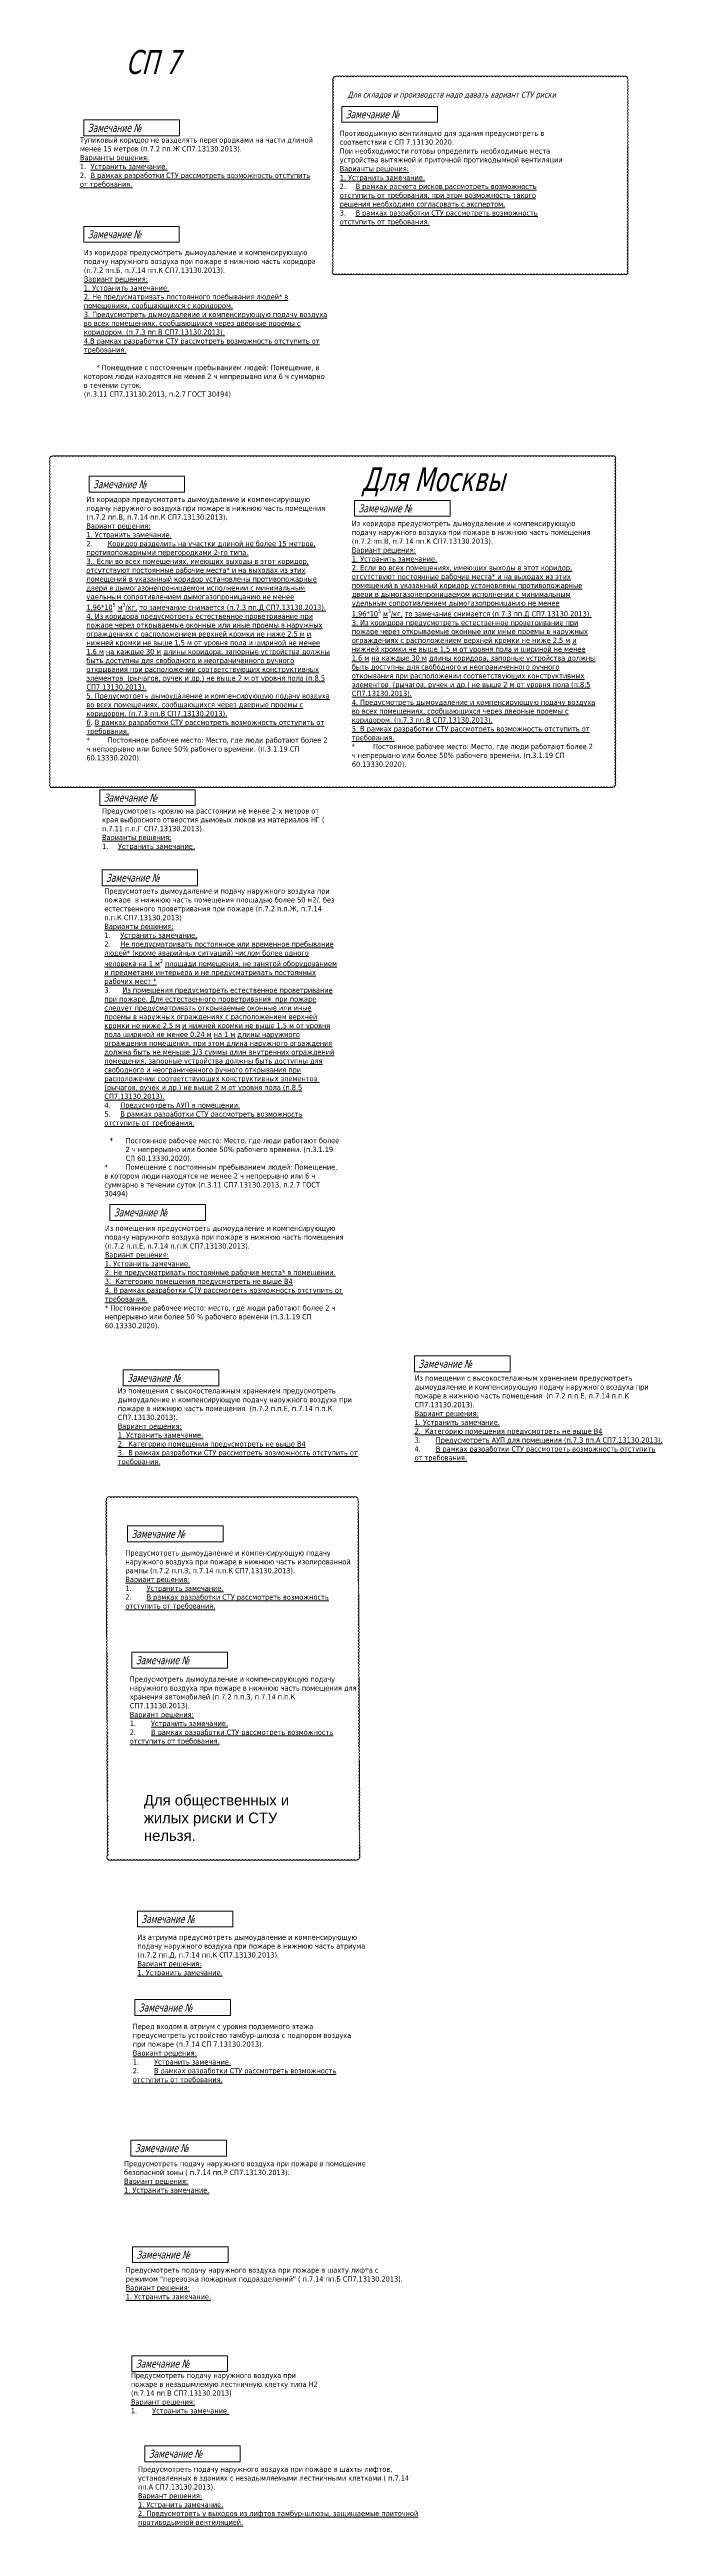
# Model space of a CAD drawing. Header units: millimetres. Extents: x -204396 to 1997851, y -2958255 to 237418.
# Drawn here: x 557436 to 625610, y -376098 to -96118 of the extents above; entities that cross this region are included whole.
import ezdxf

# ---------------------------------------------------------------- set-up
doc = ezdxf.new("R2010")
doc.units = ezdxf.units.MM
doc.layers.add('экспертиза', color=1, linetype='Continuous', lineweight=0)
doc.layers.add('экспертиза ДУ', color=1, linetype='Continuous', lineweight=0)
doc.styles.get("Standard").update_dxf_attribs({"font": 'arial.ttf'})
doc.styles.add('ЭКСПЕРТИЗА', font='tahoma.ttf')

msp = doc.modelspace()

# ---------------------------------------------------------------- texts
at = {"layer": 'экспертиза', "color": 2, "lineweight": 0, "style": 'ЭКСПЕРТИЗА', "oblique": 14.99998, "width": 0.8}
for s, height, p in [('СП 7', 2700, (566035, -98866)), ('Для складов и производств надо давать вариант СТУ риски', 675, (591130, -101556))]:
    msp.add_text(s, height=height, dxfattribs=at).set_placement(p)
at = {"layer": 'экспертиза', "lineweight": 0, "style": 'ЭКСПЕРТИЗА', "oblique": 14.99998, "width": 0.8}
msp.add_text('Замечание №', height=900, dxfattribs=at).set_placement((561773, -105421))
at = {"layer": 'экспертиза', "lineweight": 0, "ltscale": 100, "char_height": 600, "attachment_point": 1, "style": 'ЭКСПЕРТИЗА'}
for s, insert, width in [('\\pt1200;Тупиковый коридор не разделять перегородками на части длиной менее 15 метров (п.7.2 пп.Ж СП7.13130.2013).{\\L\\C6;\\PВарианты решения:\\P\\l1.^I\\LУстранить замечание.\\P\\l\\C2;2.^I\\LВ рамках разработки СТУ рассмотреть возможность отступить от требования.}', (560877, -106035), 25338.67), ('Противодымную вентиляцию для здания предусмотреть в соответствии с СП 7.13130.2020.\\PПри необходимости готовы определить необходимые места устройства вытяжной и приточной противодымной вентиляции\\P{\\L\\C6;Варианты решения:\\l\\P\\L1. Устранить замечание.\\C2;\\P\\pt1800;\\l2.^I\\LВ рамках расчета рисков рассмотреть возможность отступить от требования, при этом возможность такого решения необходимо согласовать с экспертом.\\H0.91667x;\\l\\P\\H1.09091x;3.^I\\LВ рамках разработки СТУ рассмотреть возможность отступить от требования. }', (590246, -105283), 24494.8)]:
    msp.add_mtext(s, dxfattribs=dict(at, insert=insert, width=width))
at = {"layer": 'экспертиза ДУ', "lineweight": 0, "style": 'ЭКСПЕРТИЗА', "oblique": 14.99998, "width": 0.8}
for s, height, p in [('Замечание №', 900, (590939, -103894)), ('Замечание №', 900, (561761, -117453)), ('Замечание №', 900, (562363, -145701)), ('Для Москвы', 2700, (592705, -146036)), ('Замечание №', 900, (592373, -148427)), ('Замечание №', 900, (563572, -181133)), ('Замечание №', 900, (563835, -190192)), ('Замечание №', 900, (564722, -228013)), ('Замечание №', 900, (566221, -246726)), ('Замечание №', 900, (599154, -245129)), ('Замечание №', 900, (566709, -264360)), ('Замечание №', 900, (567204, -278631)), ('Замечание №', 900, (567544, -317890)), ('Замечание №', 900, (567204, -358146))]:
    msp.add_text(s, height=height, dxfattribs=at).set_placement(p)
at = {"layer": 'экспертиза ДУ', "color": 1, "lineweight": 0, "style": 'ЭКСПЕРТИЗА', "oblique": 14.99998, "width": 0.8}
for p in [(567818, -307884), (567083, -333782), (567271, -345825), (568659, -368330)]:
    msp.add_text('Замечание №', height=900, dxfattribs=at).set_placement(p)
at = {"layer": 'экспертиза ДУ', "ltscale": 100, "char_height": 600, "width": 26264.8, "attachment_point": 1, "style": 'ЭКСПЕРТИЗА'}
for s, insert in [('\\A1;Из коридора предусмотреть дымоудаление и компенсирующую подачу наружного воздуха при пожаре в нижнюю часть коридора (п.7.2 пп.Б, п.7.14 пп.К СП7.13130.2013).\\P{\\L\\C6;Вариант решения:\\P1. Устранить замечание.\\P2. Не предусматривать постоянного пребывания людей* в помещениях, сообщающихся с коридором.\\P\\A0;3. Предусмотреть дымоудаление и компенсирующую подачу воздуха во всех помещениях, сообщающихся через дверные проемы с коридором.\\A1;\\H1.00002x; \\A0;\\H0.99998x;(п.7.3 пп.В СП7.13130.2013).\\P\\C2;4.В рамках разработки СТУ рассмотреть возможность отступить от требования. \\C6;\\P\\A1;\\P\\pi1420.002;\\l* Помещение с постоянным пребыванием людей: \\A0;Помещение, в котором люди находятся не менее 2 ч непрерывно или 6 ч суммарно в течении суток.\\P\\pi0;\\A1;(п.3.11 \\A0;СП7.13130.2013,\\A1; п.2.7 ГОСТ 30494)}', (561319, -118758)), ('\\A1;Из помещения предусмотреть дымоудаление {\\A0;и компенсирующую подачу наружного воздуха при пожаре в нижнюю часть }помещения (п.7.2 п.п.Е, п.7.14 п.п.К СП7.13130.2013).\\P{\\L\\C6;Вариант решения:\\P1. Устранить замечание.\\P2. Не предусматривать постоянные рабочие места* в помещении.\\P\\H0.99996x;3.  Категорию помещения предусмотреть не выше В4\\P\\C2;4.\\A0;\\H1.00004x;\\l \\LВ рамках разработки СТУ рассмотреть возможность отступить от требования. \\H0.9998x;\\l\\P\\C6;* Постоянное рабочее место: место, где люди работают более 2 ч непрерывно или более 50 % рабочего времени (п.3.1.19 СП 60.13330.2020).}', (563695, -229051)), ('\\A1;Из помещения с высокостелажным хранением предусмотреть дымоудаление {\\A0;и компенсирующую подачу наружного воздуха при пожаре в нижнюю часть }помещения  (п.7.2 п.п.Е, п.7.14 п.п.К СП7.13130.2013).\\P{\\L\\C6;Вариант решения:\\P1. Устранить замечание.\\P\\H0.99996x;2.  Категорию помещения предусмотреть не выше В4\\P\\H1.00004x;\\l3.^I\\LПредусмотреть АУП для помещения (п.7.3 пп.А СП7.13130.2013).\\H0.99996x;\\P\\A0;\\H1.00004x;\\l\\C2;4.^I\\LВ рамках разработки СТУ рассмотреть возможность отступить от требования. }', (598715, -245992)), ('\\A1;Из помещения с высокостелажным хранением предусмотреть дымоудаление {\\A0;и компенсирующую подачу наружного воздуха при пожаре в нижнюю часть }помещения  (п.7.2 п.п.Е, п.7.14 п.п.К СП7.13130.2013).\\P{\\L\\C6;Вариант решения:\\P1. Устранить замечание.\\P\\H0.99996x;2.  Категорию помещения предусмотреть не выше В4\\P\\A0;\\H1.00004x;\\C2;3. \\l \\LВ рамках разработки СТУ рассмотреть возможность отступить от требования. }', (565158, -247427))]:
    msp.add_mtext(s, dxfattribs=dict(at, insert=insert))
at = {"layer": 'экспертиза ДУ', "color": 6, "ltscale": 100, "char_height": 600, "attachment_point": 1, "style": 'ЭКСПЕРТИЗА'}
for s, insert, width in [('\\A1;{\\C256;Из коридора предусмотреть дымоудаление и компенсирующую подачу наружного воздуха при пожаре в нижнюю часть помещения (п.7.2 пп.В, п.7.14 пп.К СП7.13130.2013).\\P\\L\\C6;Вариант решения:\\P1. Устранить замечание.\\P\\l2.^I\\LКоридор разделить на участки длиной не более 15 метров, противопожарными перегородками 2-го типа.\\P3.. Если во всех помещениях, имеющих выходы в этот коридор, отсутствуют постоянные рабочие места* и на выходах из этих помещений в указанный коридор установлены противопожарные двери в дымогазонепроницаемом исполнении с минимальным удельным сопротивлением дымогазопроницанию не менее 1,96*10\\H0.7x;\\S5^ ;\\H1.42857x;\\~м\\H0.7x;\\S3^ ;\\H1.42857x;/кг, то замечание снимается (п.7.3 пп.Д СП7.13130.2013).\\P4. Из коридора предусмотреть естественное проветривание при пожаре через\\A0; открываемые оконные или иные проемы в наружных ограждениях с расположением верхней кромки не ниже 2.5\\~м и нижней кромки не выше 1,5 м от уровня пола и шириной не менее 1.6\\~м на каждые 30\\~м длины коридора, запорные устройства должны быть доступны для свободного и неограниченного ручного открывания при расположении соответствующих конструктивных элементов  (рычагов, ручек и др.) не выше 2 м от уровня пола\\H0.91667x;\\l\\C0; \\H1.0909x;\\L\\C6;(п.8.5 СП7.13130.2013).\\P5. Предусмотреть дымоудаление и компенсирующую подачу воздуха во всех помещениях, сообщающихся через дверные проемы с коридором.\\A1;\\H1.00002x; \\A0;\\H0.99998x;(п.7.3 пп.В СП7.13130.2013).\\P\\C2;6\\l. \\LВ рамках разработки СТУ рассмотреть возможность отступить от требования. \\A1;\\H0.99999x;\\P\\A0;\\H0.99988x;\\l\\C6;*^IПостоянное ра\\H1.00012x;бочее место: Место, где люди работают более 2 ч непрерывно или более 50% рабочего времени. (п.3.1.19 СП 60.13330.2020).}', (561607, -146663), 26264.8), ('\\A1;{\\C256;Из коридора предусмотреть дымоудаление и компенсирующую подачу наружного воздуха при пожаре в нижнюю часть помещения (п.7.2 пп.В, п.7.14 пп.К СП7.13130.2013).\\P\\L\\C6;Вариант решения:\\P1. Устранить замечание.\\P2. Если во всех помещениях, имеющих выходы в этот коридор, отсутствуют постоянные рабочие места* и на выходах из этих помещений в указанный коридор установлены противопожарные двери в дымогазонепроницаемом исполнении с минимальным удельным сопротивлением дымогазопроницанию не менее 1,96*10\\H0.7x;\\S5^ ;\\H1.42857x;\\~м\\H0.7x;\\S3^ ;\\H1.42857x;/кг, то замечание снимается (п.7.3 пп.Д СП7.13130.2013).\\P3. Из коридора предусмотреть естественное проветривание при пожаре через\\A0; открываемые оконные или иные проемы в наружных ограждениях с расположением верхней кромки не ниже 2.5\\~м и нижней кромки не выше 1,5 м от уровня пола и шириной не менее 1.6\\~м на каждые 30\\~м длины коридора, запорные устройства должны быть доступны для свободного и неограниченного ручного открывания при расположении соответствующих конструктивных элементов  (рычагов, ручек и др.) не выше 2 м от уровня пола\\H0.91667x;\\l\\C0; \\H1.0909x;\\L\\C6;(п.8.5 СП7.13130.2013).\\P4. Предусмотреть дымоудаление и компенсирующую подачу воздуха во всех помещениях, сообщающихся через дверные проемы с коридором.\\A1;\\H1.00002x; \\A0;\\H0.99998x;(п.7.3 пп.В СП7.13130.2013).\\P\\C2;5.\\l \\LВ рамках разработки СТУ рассмотреть возможность отступить от требования. \\A1;\\H0.99999x;\\C6;\\P\\A0;\\H0.99988x;\\l*^IПостоянное ра\\H1.00012x;бочее место: Место, где люди работают более 2 ч непрерывно или более 50% рабочего времени. (п.3.1.19 СП 60.13330.2020).}', (591618, -149389), 26264.8), ('\\C256;Предусмотреть подачу наружного воздуха при пожаре в незадымлемую лестничную клетку типа Н2 (п.7.14 пп.В СП7.13130.2013)\\P\\A1;\\L\\C6;Вариант решения:\\P\\l1.^I\\LУстранить замечание.', (566641, -358721), 20681.1)]:
    msp.add_mtext(s, dxfattribs=dict(at, insert=insert, width=width))
at = {"layer": 'экспертиза ДУ', "lineweight": 0, "ltscale": 100, "char_height": 600, "attachment_point": 1, "style": 'ЭКСПЕРТИЗА'}
for s, insert, width in [('\\pt1200;Предусмотреть кровлю на расстоянии не менее 2-х метров от края выбросного отверстия дымовых люков из материалов НГ ( п.7.11 п.п.Г СП7.13130.2013).{\\L\\C6;\\PВарианты решения:\\P\\pt1800;\\l1.^I\\LУстранить замечание.}', (563377, -181873), 24015.88), ('\\pt1200;Предусмотреть дымоудаление и подачу наружного воздуха при пожаре  в нижнюю часть помещения площадью более 50\\~м2/, без естественного проветривания при пожаре (п.7.2 п.п.Ж, п.7.14 п.п.К СП7.13130.2013){\\L\\C6;\\PВарианты решения:\\P\\pt1800;\\l1.^I\\LУстранить замечание.\\P\\A1;\\H1.00002x;\\l2.^I\\LНе предусматривать постоянное или временное пребывание людей* (кроме аварийных ситуаций) числом более одного человека на 1\\~м\\H0.7x;\\S2^ ;\\H1.4286x; площади помещения, не занятой оборудованием и предметами интерьера и не предусматривать постоянных рабочих мест * \\A0;\\H0.99996x;\\P\\l3.^I\\L Из помещения предусмотреть естественное проветривание при пожаре. Для естественного проветривания  при пожаре следует предусматривать открываемые оконные или иные проемы в наружных ограждениях с расположением верхней кромки не ниже 2.5\\~м и нижней кромки не выше 1,5 м от уровня пола шириной не менее 0.24\\~м на 1\\~м длины наружного ограждения помещения, при этом длина наружного ограждения должна быть не меньше 1/3 суммы длин внутренних ограждений помещения, запорные устройства должны быть доступны для свободного и неограниченного ручного открывания при расположении соответствующих конструктивных элементов  (рычагов, ручек и др.) не выше 2 м от уровня пола (п.8.5 СП7.13130.2013).\\P\\l4.^I\\LПредусмотреть АУП в помещении.\\P\\l\\C2;5.^I\\LВ рамках разработки СТУ рассмотреть возможность отступить от требования. \\P\\pt1200;\\C6;\\P\\pi-1800,l2400,t2400;\\l*^I\\H0.99988x;Постоянное ра\\H1.00012x;бочее место: Место, где люди работают более 2 ч непрерывно или более 50% рабочего времени. (п.3.1.19 СП 60.13330.2020).\\P\\pi0,l0,tz;\\A1;*^IПомещение с постоянным пребыванием людей: \\A0;Помещение, в котором люди находятся не менее 2 ч непрерывно или 6 ч суммарно в течении суток \\A1;(п.3.11 СП7.13130.2013\\A0;,\\A1; п.2.7 ГОСТ 30494)}', (563640, -190932), 25338.67), ('Предусмотреть дымоудаление и компенсирующую подачу наружного воздуха при пожаре в нижнюю часть изолированной рампы (п.7.2 п.п.З, п.7.14 п.п.К СП7.13130.2013).\\P{\\A1;\\L\\C6;Вариант решения:\\P\\l1.^I\\LУстранить замечание.\\P\\A0;\\H1x;\\l\\C2;2.^I\\LВ рамках разработки СТУ рассмотреть возможность отступить от требования. }', (566016, -265748), 24494.8), ('Предусмотреть дымоудаление и компенсирующую подачу наружного воздуха при пожаре в нижнюю часть помещения для хранения автомобилей (п.7.2 п.п.З, п.7.14 п.п.К СП7.13130.2013).\\P{\\A1;\\L\\C6;Вариант решения:\\P\\l1.^I\\LУстранить замечание.\\P\\A0;\\H1x;\\l\\C2;2.^I\\LВ рамках разработки СТУ рассмотреть возможность отступить от требования. }', (566511, -280019), 24494.8), ('Перед входом в атриум с уровня подземного этажа предусмотреть устройство тамбур-шлюза с подпором воздуха при пожаре (п.7.14 СП 7.13130.2013).\\P{\\A1;\\L\\C6;Вариант решения:\\P\\l1.^I\\LУстранить замечание.\\P\\A0;\\l\\C2;2.^I\\LВ рамках разработки СТУ рассмотреть возможность отступить от требования. }', (566851, -319279), 24494.8)]:
    msp.add_mtext(s, dxfattribs=dict(at, insert=insert, width=width))
at = {"layer": 'экспертиза ДУ', "insert": (568111, -293402), "char_height": 1200, "width": 20679.01, "attachment_point": 1}
msp.add_mtext('Для общественных и жилых риски и СТУ нельзя.', dxfattribs=at)
at = {"layer": 'экспертиза ДУ', "color": 1, "ltscale": 100, "char_height": 600, "attachment_point": 1, "style": 'ЭКСПЕРТИЗА'}
for s, insert, width in [('\\A1;Из атриума предусмотреть дымоудаление и компенсирующую подачу наружного воздуха при пожаре в нижнюю часть атриума (п.7.2 пп.Д, п.7.14 пп.К СП7.13130.2013).\\P{\\L\\C6;Вариант решения:\\P1. Устранить замечание.}', (567376, -309189), 26264.8), ('\\A1;Предусмотреть подачу наружного воздуха при пожаре в помещение безопасной зоны ( п.7.14 пп.Р СП7.13130.2013).\\P{\\L\\C6;Вариант решения:\\P1. Устранить замечание.}', (565867, -334777), 30190.17), ('\\A1;Предусмотреть подачу наружного воздуха при пожаре в {\\A0;шахту лифта с режимом "перевозка пожарных подразделений"} ( п.7.14 пп.Б СП7.13130.2013).\\P{\\L\\C6;Вариант решения:\\P1. Устранить замечание.}', (566055, -346821), 30190.17), ('\\A1;Предусмотреть подачу наружного воздуха при пожаре {\\A0;в шахты лифтов, установленных в зданиях с незадымляемыми лестничными клетками} ( п.7.14 пп.А СП7.13130.2013).\\P{\\L\\C6;Вариант решения:\\P1. Устранить замечание.\\P2. Предусмотреть \\A0;у выходов из лифтов тамбур-шлюзы, защищаемые приточной противодымной вентиляцией.}', (567442, -369325), 30190.17)]:
    msp.add_mtext(s, dxfattribs=dict(at, insert=insert, width=width))

# ---------------------------------------------------------------- linework, layer by layer
at = {"layer": 'экспертиза'}
for points in [[(589523, -121482, 0.5205671), (589852, -121482, 0.5205671), (590181, -121482, 0.5205671), (590510, -121482, 0.5205671), (590839, -121482, 0.5205671), (591168, -121482, 0.5205671), (591498, -121482, 0.5205671), (591827, -121482, 0.5205671), (592156, -121482, 0.5205671), (592485, -121482, 0.5205671), (592814, -121482, 0.5205671), (593143, -121482, 0.5205671), (593472, -121482, 0.5205671), (593802, -121482, 0.5205671), (594131, -121482, 0.5205671), (594460, -121482, 0.5205671), (594789, -121482, 0.5205671), (595118, -121482, 0.5205671), (595447, -121482, 0.5205671), (595776, -121482, 0.5205671), (596106, -121482, 0.5205671), (596435, -121482, 0.5205671), (596764, -121482, 0.5205671), (597093, -121482, 0.5205671), (597422, -121482, 0.5205671), (597751, -121482, 0.5205671), (598081, -121482, 0.5205671), (598410, -121482, 0.5205671), (598739, -121482, 0.5205671), (599068, -121482, 0.5205671), (599397, -121482, 0.5205671), (599726, -121482, 0.5205671), (600055, -121482, 0.5205671), (600385, -121482, 0.5205671), (600714, -121482, 0.5205671), (601043, -121482, 0.5205671), (601372, -121482, 0.5205671), (601701, -121482, 0.5205671), (602030, -121482, 0.5205671), (602359, -121482, 0.5205671), (602689, -121482, 0.5205671), (603018, -121482, 0.5205671), (603347, -121482, 0.5205671), (603676, -121482, 0.5205671), (604005, -121482, 0.5205671), (604334, -121482, 0.5205671), (604664, -121482, 0.5205671), (604993, -121482, 0.5205671), (605322, -121482, 0.5205671), (605651, -121482, 0.5205671), (605980, -121482, 0.5205671), (606309, -121482, 0.5205671), (606638, -121482, 0.5205671), (606968, -121482, 0.5205671), (607297, -121482, 0.5205671), (607626, -121482, 0.5205671), (607955, -121482, 0.5205671), (608284, -121482, 0.5205671), (608613, -121482, 0.5205671), (608942, -121482, 0.5205671), (609272, -121482, 0.5205671), (609601, -121482, 0.5205671), (609930, -121482, 0.5205671), (610259, -121482, 0.5205671), (610588, -121482, 0.5205671), (610917, -121482, 0.5205671), (611247, -121482, 0.5205671), (611576, -121482, 0.5205671), (611905, -121482, 0.5205671), (612234, -121482, 0.5205671), (612563, -121482, 0.5205671), (612892, -121482, 0.5205671), (613221, -121482, 0.5205671), (613551, -121482, 0.5205671), (613880, -121482, 0.5205671), (614209, -121482, 0.5205671), (614538, -121482, 0.5205671), (614867, -121482, 0.5205671), (615196, -121482, 0.5205671), (615525, -121482, 0.5205671), (615855, -121482, 0.5205671), (616184, -121482, 0.5205671), (616513, -121482, 0.5205671), (616842, -121482, 0.5205671), (617171, -121482, 0.5205671), (617500, -121482, 0.5205671), (617830, -121482, 0.5205671), (618159, -121482, 0.5205671), (618488, -121482, 0.5205671), (618817, -121482, 0.5205671), (619146, -121482, 0.5205671), (619475, -121482, 0.5205671), (619804, -121482, 0.5205671), (620134, -121482, 0.5205671), (620463, -121482, 0.5205671), (620792, -121482, 0.5205671), (621121, -121482, 0.5205671), (621450, -121482, 0.5205671), (621779, -121482, 0.5205671), (622109, -121482, 0.5205671), (622438, -121482, 0.5205671), (622752, -121468, 0.5205671), (622753, -121138, 0.5205671), (622753, -120809, 0.5205671), (622753, -120480, 0.5205671), (622754, -120151, 0.5205671), (622754, -119822, 0.5205671), (622754, -119493, 0.5205671), (622755, -119164, 0.5205671), (622755, -118834, 0.5205671), (622756, -118505, 0.5205671), (622756, -118176, 0.5205671), (622756, -117847, 0.5205671), (622757, -117518, 0.5205671), (622757, -117189, 0.5205671), (622757, -116859, 0.5205671), (622758, -116530, 0.5205671), (622758, -116201, 0.5205671), (622758, -115872, 0.5205671), (622759, -115543, 0.5205671), (622759, -115214, 0.5205671), (622759, -114885, 0.5205671), (622760, -114555, 0.5205671), (622760, -114226, 0.5205671), (622760, -113897, 0.5205671), (622761, -113568, 0.5205671), (622761, -113239, 0.5205671), (622761, -112910, 0.5205671), (622762, -112581, 0.5205671), (622762, -112251, 0.5205671), (622763, -111922, 0.5205671), (622763, -111593, 0.5205671), (622763, -111264, 0.5205671), (622764, -110935, 0.5205671), (622764, -110606, 0.5205671), (622764, -110276, 0.5205671), (622765, -109947, 0.5205671), (622765, -109618, 0.5205671), (622765, -109289, 0.5205671), (622766, -108960, 0.5205671), (622766, -108631, 0.5205671), (622766, -108302, 0.5205671), (622767, -107972, 0.5205671), (622767, -107643, 0.5205671), (622767, -107314, 0.5205671), (622768, -106985, 0.5205671), (622768, -106656, 0.5205671), (622769, -106327, 0.5205671), (622769, -105998, 0.5205671), (622769, -105668, 0.5205671), (622770, -105339, 0.5205671), (622770, -105010, 0.5205671), (622770, -104681, 0.5205671), (622771, -104352, 0.5205671), (622771, -104023, 0.5205671), (622771, -103693, 0.5205671), (622772, -103364, 0.5205671), (622772, -103035, 0.5205671), (622772, -102706, 0.5205671), (622773, -102377, 0.5205671), (622773, -102048, 0.5205671), (622773, -101719, 0.5205671), (622774, -101389, 0.5205671), (622774, -101060, 0.5205671), (622774, -100731, 0.5205671), (622775, -100402, 0.5205671), (622775, -100073, 0.5205671), (622776, -99744, 0.5205671), (622776, -99415, 0.5205671), (622675, -99186, 0.5205671), (622346, -99186, 0.5205671), (622017, -99186, 0.5205671), (621688, -99186, 0.5205671), (621358, -99186, 0.5205671), (621029, -99186, 0.5205671), (620700, -99186, 0.5205671), (620371, -99186, 0.5205671), (620042, -99186, 0.5205671), (619713, -99186, 0.5205671), (619384, -99186, 0.5205671), (619054, -99186, 0.5205671), (618725, -99186, 0.5205671), (618396, -99186, 0.5205671), (618067, -99186, 0.5205671), (617738, -99186, 0.5205671), (617409, -99186, 0.5205671), (617079, -99186, 0.5205671), (616750, -99186, 0.5205671), (616421, -99186, 0.5205671), (616092, -99186, 0.5205671), (615763, -99186, 0.5205671), (615434, -99186, 0.5205671), (615105, -99186, 0.5205671), (614775, -99186, 0.5205671), (614446, -99186, 0.5205671), (614117, -99186, 0.5205671), (613788, -99186, 0.5205671), (613459, -99186, 0.5205671), (613130, -99186, 0.5205671), (612800, -99186, 0.5205671), (612471, -99186, 0.5205671), (612142, -99186, 0.5205671), (611813, -99186, 0.5205671), (611484, -99186, 0.5205671), (611155, -99186, 0.5205671), (610826, -99186, 0.5205671), (610496, -99186, 0.5205671), (610167, -99186, 0.5205671), (609838, -99186, 0.5205671), (609509, -99186, 0.5205671), (609180, -99186, 0.5205671), (608851, -99186, 0.5205671), (608522, -99186, 0.5205671), (608192, -99186, 0.5205671), (607863, -99186, 0.5205671), (607534, -99186, 0.5205671), (607205, -99186, 0.5205671), (606876, -99186, 0.5205671), (606547, -99186, 0.5205671), (606217, -99186, 0.5205671), (605888, -99186, 0.5205671), (605559, -99186, 0.5205671), (605230, -99186, 0.5205671), (604901, -99186, 0.5205671), (604572, -99186, 0.5205671), (604243, -99186, 0.5205671), (603913, -99186, 0.5205671), (603584, -99186, 0.5205671), (603255, -99186, 0.5205671), (602926, -99186, 0.5205671), (602597, -99186, 0.5205671), (602268, -99186, 0.5205671), (601939, -99186, 0.5205671), (601609, -99186, 0.5205671), (601280, -99186, 0.5205671), (600951, -99186, 0.5205671), (600622, -99186, 0.5205671), (600293, -99186, 0.5205671), (599964, -99186, 0.5205671), (599634, -99186, 0.5205671), (599305, -99186, 0.5205671), (598976, -99186, 0.5205671), (598647, -99186, 0.5205671), (598318, -99186, 0.5205671), (597989, -99186, 0.5205671), (597660, -99186, 0.5205671), (597330, -99186, 0.5205671), (597001, -99186, 0.5205671), (596672, -99186, 0.5205671), (596343, -99186, 0.5205671), (596014, -99186, 0.5205671), (595685, -99186, 0.5205671), (595356, -99186, 0.5205671), (595026, -99186, 0.5205671), (594697, -99186, 0.5205671), (594368, -99186, 0.5205671), (594039, -99186, 0.5205671), (593710, -99186, 0.5205671), (593381, -99186, 0.5205671), (593051, -99186, 0.5205671), (592722, -99186, 0.5205671), (592393, -99186, 0.5205671), (592064, -99186, 0.5205671), (591735, -99186, 0.5205671), (591406, -99186, 0.5205671), (591077, -99186, 0.5205671), (590747, -99186, 0.5205671), (590418, -99186, 0.5205671), (590089, -99186, 0.5205671), (589760, -99186, 0.5205671), (589546, -99302, 0.5205671), (589546, -99631, 0.5205671), (589546, -99960, 0.5205671), (589545, -100290, 0.5205671), (589545, -100619, 0.5205671), (589545, -100948, 0.5205671), (589544, -101277, 0.5205671), (589544, -101606, 0.5205671), (589543, -101935, 0.5205671), (589543, -102264, 0.5205671), (589543, -102594, 0.5205671), (589542, -102923, 0.5205671), (589542, -103252, 0.5205671), (589542, -103581, 0.5205671), (589541, -103910, 0.5205671), (589541, -104239, 0.5205671), (589541, -104569, 0.5205671), (589540, -104898, 0.5205671), (589540, -105227, 0.5205671), (589540, -105556, 0.5205671), (589539, -105885, 0.5205671), (589539, -106214, 0.5205671), (589539, -106543, 0.5205671), (589538, -106873, 0.5205671), (589538, -107202, 0.5205671), (589538, -107531, 0.5205671), (589537, -107860, 0.5205671), (589537, -108189, 0.5205671), (589536, -108518, 0.5205671), (589536, -108847, 0.5205671), (589536, -109177, 0.5205671), (589535, -109506, 0.5205671), (589535, -109835, 0.5205671), (589535, -110164, 0.5205671), (589534, -110493, 0.5205671), (589534, -110822, 0.5205671), (589534, -111152, 0.5205671), (589533, -111481, 0.5205671), (589533, -111810, 0.5205671), (589533, -112139, 0.5205671), (589532, -112468, 0.5205671), (589532, -112797, 0.5205671), (589532, -113126, 0.5205671), (589531, -113456, 0.5205671), (589531, -113785, 0.5205671), (589530, -114114, 0.5205671), (589530, -114443, 0.5205671), (589530, -114772, 0.5205671), (589529, -115101, 0.5205671), (589529, -115430, 0.5205671), (589529, -115760, 0.5205671), (589528, -116089, 0.5205671), (589528, -116418, 0.5205671), (589528, -116747, 0.5205671), (589527, -117076, 0.5205671), (589527, -117405, 0.5205671), (589527, -117735, 0.5205671), (589526, -118064, 0.5205671), (589526, -118393, 0.5205671), (589526, -118722, 0.5205671), (589525, -119051, 0.5205671), (589525, -119380, 0.5205671), (589525, -119709, 0.5205671), (589524, -120039, 0.5205671), (589524, -120368, 0.5205671), (589523, -120697, 0.5205671), (589523, -121026, 0.5205671)], [(557524, -179458, 0.5205671), (557853, -179458, 0.5205671), (558183, -179458, 0.5205671), (558512, -179458, 0.5205671), (558842, -179458, 0.5205671), (559171, -179458, 0.5205671), (559501, -179458, 0.5205671), (559831, -179458, 0.5205671), (560160, -179458, 0.5205671), (560490, -179458, 0.5205671), (560819, -179458, 0.5205671), (561149, -179458, 0.5205671), (561479, -179458, 0.5205671), (561808, -179458, 0.5205671), (562138, -179458, 0.5205671), (562467, -179458, 0.5205671), (562797, -179458, 0.5205671), (563127, -179458, 0.5205671), (563456, -179458, 0.5205671), (563786, -179458, 0.5205671), (564115, -179458, 0.5205671), (564445, -179458, 0.5205671), (564774, -179458, 0.5205671), (565104, -179458, 0.5205671), (565434, -179458, 0.5205671), (565763, -179458, 0.5205671), (566093, -179458, 0.5205671), (566422, -179458, 0.5205671), (566752, -179458, 0.5205671), (567082, -179458, 0.5205671), (567411, -179458, 0.5205671), (567741, -179458, 0.5205671), (568070, -179458, 0.5205671), (568400, -179458, 0.5205671), (568730, -179458, 0.5205671), (569059, -179458, 0.5205671), (569389, -179458, 0.5205671), (569718, -179458, 0.5205671), (570048, -179458, 0.5205671), (570377, -179458, 0.5205671), (570707, -179458, 0.5205671), (571037, -179458, 0.5205671), (571366, -179458, 0.5205671), (571696, -179458, 0.5205671), (572025, -179458, 0.5205671), (572355, -179458, 0.5205671), (572685, -179458, 0.5205671), (573014, -179458, 0.5205671), (573344, -179458, 0.5205671), (573673, -179458, 0.5205671), (574003, -179458, 0.5205671), (574333, -179458, 0.5205671), (574662, -179458, 0.5205671), (574992, -179458, 0.5205671), (575321, -179458, 0.5205671), (575651, -179458, 0.5205671), (575980, -179458, 0.5205671), (576310, -179458, 0.5205671), (576640, -179458, 0.5205671), (576969, -179458, 0.5205671), (577299, -179458, 0.5205671), (577628, -179458, 0.5205671), (577958, -179458, 0.5205671), (578288, -179458, 0.5205671), (578617, -179458, 0.5205671), (578947, -179458, 0.5205671), (579276, -179458, 0.5205671), (579606, -179458, 0.5205671), (579936, -179458, 0.5205671), (580265, -179458, 0.5205671), (580595, -179458, 0.5205671), (580924, -179458, 0.5205671), (581254, -179458, 0.5205671), (581583, -179458, 0.5205671), (581913, -179458, 0.5205671), (582243, -179458, 0.5205671), (582572, -179458, 0.5205671), (582902, -179458, 0.5205671), (583231, -179458, 0.5205671), (583561, -179458, 0.5205671), (583891, -179458, 0.5205671), (584220, -179458, 0.5205671), (584550, -179458, 0.5205671), (584879, -179458, 0.5205671), (585209, -179458, 0.5205671), (585539, -179458, 0.5205671), (585868, -179458, 0.5205671), (586198, -179458, 0.5205671), (586527, -179458, 0.5205671), (586857, -179458, 0.5205671), (587186, -179458, 0.5205671), (587516, -179458, 0.5205671), (587846, -179458, 0.5205671), (588175, -179458, 0.5205671), (588505, -179458, 0.5205671), (588834, -179458, 0.5205671), (589164, -179458, 0.5205671), (589494, -179458, 0.5205671), (589823, -179458, 0.5205671), (590153, -179458, 0.5205671), (590482, -179458, 0.5205671), (590812, -179458, 0.5205671), (591142, -179458, 0.5205671), (591471, -179458, 0.5205671), (591801, -179458, 0.5205671), (592130, -179458, 0.5205671), (592460, -179458, 0.5205671), (592790, -179458, 0.5205671), (593119, -179458, 0.5205671), (593449, -179458, 0.5205671), (593778, -179458, 0.5205671), (594108, -179458, 0.5205671), (594437, -179458, 0.5205671), (594767, -179458, 0.5205671), (595097, -179458, 0.5205671), (595426, -179458, 0.5205671), (595756, -179458, 0.5205671), (596085, -179458, 0.5205671), (596415, -179458, 0.5205671), (596745, -179458, 0.5205671), (597074, -179458, 0.5205671), (597404, -179458, 0.5205671), (597733, -179458, 0.5205671), (598063, -179458, 0.5205671), (598393, -179458, 0.5205671), (598722, -179458, 0.5205671), (599052, -179458, 0.5205671), (599381, -179458, 0.5205671), (599711, -179458, 0.5205671), (600040, -179458, 0.5205671), (600370, -179458, 0.5205671), (600700, -179458, 0.5205671), (601029, -179458, 0.5205671), (601359, -179458, 0.5205671), (601688, -179458, 0.5205671), (602018, -179458, 0.5205671), (602348, -179458, 0.5205671), (602677, -179458, 0.5205671), (603007, -179458, 0.5205671), (603336, -179458, 0.5205671), (603666, -179458, 0.5205671), (603996, -179458, 0.5205671), (604325, -179458, 0.5205671), (604655, -179458, 0.5205671), (604984, -179458, 0.5205671), (605314, -179458, 0.5205671), (605643, -179458, 0.5205671), (605973, -179458, 0.5205671), (606303, -179458, 0.5205671), (606632, -179458, 0.5205671), (606962, -179458, 0.5205671), (607291, -179458, 0.5205671), (607621, -179458, 0.5205671), (607951, -179458, 0.5205671), (608280, -179458, 0.5205671), (608610, -179458, 0.5205671), (608939, -179458, 0.5205671), (609269, -179458, 0.5205671), (609599, -179458, 0.5205671), (609928, -179458, 0.5205671), (610258, -179458, 0.5205671), (610587, -179458, 0.5205671), (610917, -179458, 0.5205671), (611246, -179458, 0.5205671), (611576, -179458, 0.5205671), (611906, -179458, 0.5205671), (612235, -179458, 0.5205671), (612565, -179458, 0.5205671), (612894, -179458, 0.5205671), (613224, -179458, 0.5205671), (613554, -179458, 0.5205671), (613883, -179458, 0.5205671), (614213, -179458, 0.5205671), (614542, -179458, 0.5205671), (614872, -179458, 0.5205671), (615202, -179458, 0.5205671), (615531, -179458, 0.5205671), (615861, -179458, 0.5205671), (616190, -179458, 0.5205671), (616520, -179458, 0.5205671), (616849, -179458, 0.5205671), (617179, -179458, 0.5205671), (617509, -179458, 0.5205671), (617838, -179458, 0.5205671), (618168, -179458, 0.5205671), (618497, -179458, 0.5205671), (618827, -179458, 0.5205671), (619157, -179458, 0.5205671), (619486, -179458, 0.5205671), (619816, -179458, 0.5205671), (620145, -179458, 0.5205671), (620475, -179458, 0.5205671), (620805, -179458, 0.5205671), (621134, -179458, 0.5205671), (621364, -179358, 0.5205671), (621364, -179028, 0.5205671), (621364, -178699, 0.5205671), (621364, -178369, 0.5205671), (621364, -178040, 0.5205671), (621364, -177710, 0.5205671), (621364, -177380, 0.5205671), (621364, -177051, 0.5205671), (621364, -176721, 0.5205671), (621364, -176392, 0.5205671), (621364, -176062, 0.5205671), (621364, -175733, 0.5205671), (621364, -175403, 0.5205671), (621364, -175073, 0.5205671), (621364, -174744, 0.5205671), (621364, -174414, 0.5205671), (621364, -174085, 0.5205671), (621364, -173755, 0.5205671), (621364, -173425, 0.5205671), (621364, -173096, 0.5205671), (621364, -172766, 0.5205671), (621364, -172437, 0.5205671), (621364, -172107, 0.5205671), (621364, -171777, 0.5205671), (621364, -171448, 0.5205671), (621364, -171118, 0.5205671), (621364, -170789, 0.5205671), (621364, -170459, 0.5205671), (621364, -170130, 0.5205671), (621364, -169800, 0.5205671), (621364, -169470, 0.5205671), (621364, -169141, 0.5205671), (621364, -168811, 0.5205671), (621364, -168482, 0.5205671), (621364, -168152, 0.5205671), (621364, -167822, 0.5205671), (621364, -167493, 0.5205671), (621364, -167163, 0.5205671), (621364, -166834, 0.5205671), (621364, -166504, 0.5205671), (621364, -166174, 0.5205671), (621364, -165845, 0.5205671), (621364, -165515, 0.5205671), (621364, -165186, 0.5205671), (621364, -164856, 0.5205671), (621364, -164526, 0.5205671), (621364, -164197, 0.5205671), (621364, -163867, 0.5205671), (621364, -163538, 0.5205671), (621364, -163208, 0.5205671), (621364, -162879, 0.5205671), (621364, -162549, 0.5205671), (621364, -162219, 0.5205671), (621364, -161890, 0.5205671), (621364, -161560, 0.5205671), (621364, -161231, 0.5205671), (621364, -160901, 0.5205671), (621364, -160571, 0.5205671), (621364, -160242, 0.5205671), (621364, -159912, 0.5205671), (621364, -159583, 0.5205671), (621364, -159253, 0.5205671), (621364, -158923, 0.5205671), (621364, -158594, 0.5205671), (621364, -158264, 0.5205671), (621364, -157935, 0.5205671), (621364, -157605, 0.5205671), (621364, -157276, 0.5205671), (621364, -156946, 0.5205671), (621364, -156616, 0.5205671), (621364, -156287, 0.5205671), (621364, -155957, 0.5205671), (621364, -155628, 0.5205671), (621364, -155298, 0.5205671), (621364, -154968, 0.5205671), (621364, -154639, 0.5205671), (621364, -154309, 0.5205671), (621364, -153980, 0.5205671), (621364, -153650, 0.5205671), (621364, -153320, 0.5205671), (621364, -152991, 0.5205671), (621364, -152661, 0.5205671), (621364, -152332, 0.5205671), (621364, -152002, 0.5205671), (621364, -151673, 0.5205671), (621364, -151343, 0.5205671), (621364, -151013, 0.5205671), (621364, -150684, 0.5205671), (621364, -150354, 0.5205671), (621364, -150025, 0.5205671), (621364, -149695, 0.5205671), (621364, -149365, 0.5205671), (621364, -149036, 0.5205671), (621364, -148706, 0.5205671), (621364, -148377, 0.5205671), (621364, -148047, 0.5205671), (621364, -147717, 0.5205671), (621364, -147388, 0.5205671), (621364, -147058, 0.5205671), (621364, -146729, 0.5205671), (621364, -146399, 0.5205671), (621364, -146070, 0.5205671), (621364, -145740, 0.5205671), (621364, -145410, 0.5205671), (621364, -145081, 0.5205671), (621364, -144751, 0.5205671), (621364, -144422, 0.5205671), (621364, -144092, 0.5205671), (621364, -143762, 0.5205671), (621364, -143433, 0.5205671), (621364, -143103, 0.5205671), (621364, -142774, 0.5205671), (621364, -142444, 0.5205671), (621364, -142114, 0.5205671), (621038, -142111, 0.5205671), (620708, -142111, 0.5205671), (620379, -142111, 0.5205671), (620049, -142111, 0.5205671), (619719, -142111, 0.5205671), (619390, -142111, 0.5205671), (619060, -142111, 0.5205671), (618731, -142111, 0.5205671), (618401, -142111, 0.5205671), (618071, -142111, 0.5205671), (617742, -142111, 0.5205671), (617412, -142111, 0.5205671), (617083, -142111, 0.5205671), (616753, -142111, 0.5205671), (616424, -142111, 0.5205671), (616094, -142111, 0.5205671), (615764, -142111, 0.5205671), (615435, -142111, 0.5205671), (615105, -142111, 0.5205671), (614776, -142111, 0.5205671), (614446, -142111, 0.5205671), (614116, -142111, 0.5205671), (613787, -142111, 0.5205671), (613457, -142111, 0.5205671), (613128, -142111, 0.5205671), (612798, -142111, 0.5205671), (612468, -142111, 0.5205671), (612139, -142111, 0.5205671), (611809, -142111, 0.5205671), (611480, -142111, 0.5205671), (611150, -142111, 0.5205671), (610821, -142111, 0.5205671), (610491, -142111, 0.5205671), (610161, -142111, 0.5205671), (609832, -142111, 0.5205671), (609502, -142111, 0.5205671), (609173, -142111, 0.5205671), (608843, -142111, 0.5205671), (608513, -142111, 0.5205671), (608184, -142111, 0.5205671), (607854, -142111, 0.5205671), (607525, -142111, 0.5205671), (607195, -142111, 0.5205671), (606865, -142111, 0.5205671), (606536, -142111, 0.5205671), (606206, -142111, 0.5205671), (605877, -142111, 0.5205671), (605547, -142111, 0.5205671), (605218, -142111, 0.5205671), (604888, -142111, 0.5205671), (604558, -142111, 0.5205671), (604229, -142111, 0.5205671), (603899, -142111, 0.5205671), (603570, -142111, 0.5205671), (603240, -142111, 0.5205671), (602910, -142111, 0.5205671), (602581, -142111, 0.5205671), (602251, -142111, 0.5205671), (601922, -142111, 0.5205671), (601592, -142111, 0.5205671), (601262, -142111, 0.5205671), (600933, -142111, 0.5205671), (600603, -142111, 0.5205671), (600274, -142111, 0.5205671), (599944, -142111, 0.5205671), (599615, -142111, 0.5205671), (599285, -142111, 0.5205671), (598955, -142111, 0.5205671), (598626, -142111, 0.5205671), (598296, -142111, 0.5205671), (597967, -142111, 0.5205671), (597637, -142111, 0.5205671), (597307, -142111, 0.5205671), (596978, -142111, 0.5205671), (596648, -142111, 0.5205671), (596319, -142111, 0.5205671), (595989, -142111, 0.5205671), (595659, -142111, 0.5205671), (595330, -142111, 0.5205671), (595000, -142111, 0.5205671), (594671, -142111, 0.5205671), (594341, -142111, 0.5205671), (594012, -142111, 0.5205671), (593682, -142111, 0.5205671), (593352, -142111, 0.5205671), (593023, -142111, 0.5205671), (592693, -142111, 0.5205671), (592364, -142111, 0.5205671), (592034, -142111, 0.5205671), (591704, -142111, 0.5205671), (591375, -142111, 0.5205671), (591045, -142111, 0.5205671), (590716, -142111, 0.5205671), (590386, -142111, 0.5205671), (590056, -142111, 0.5205671), (589727, -142111, 0.5205671), (589397, -142111, 0.5205671), (589068, -142111, 0.5205671), (588738, -142111, 0.5205671), (588409, -142111, 0.5205671), (588079, -142111, 0.5205671), (587749, -142111, 0.5205671), (587420, -142111, 0.5205671), (587090, -142111, 0.5205671), (586761, -142111, 0.5205671), (586431, -142111, 0.5205671), (586101, -142111, 0.5205671), (585772, -142111, 0.5205671), (585442, -142111, 0.5205671), (585113, -142111, 0.5205671), (584783, -142111, 0.5205671), (584453, -142111, 0.5205671), (584124, -142111, 0.5205671), (583794, -142111, 0.5205671), (583465, -142111, 0.5205671), (583135, -142111, 0.5205671), (582806, -142111, 0.5205671), (582476, -142111, 0.5205671), (582146, -142111, 0.5205671), (581817, -142111, 0.5205671), (581487, -142111, 0.5205671), (581158, -142111, 0.5205671), (580828, -142111, 0.5205671), (580498, -142111, 0.5205671), (580169, -142111, 0.5205671), (579839, -142111, 0.5205671), (579510, -142111, 0.5205671), (579180, -142111, 0.5205671), (578850, -142111, 0.5205671), (578521, -142111, 0.5205671), (578191, -142111, 0.5205671), (577862, -142111, 0.5205671), (577532, -142111, 0.5205671), (577203, -142111, 0.5205671), (576873, -142111, 0.5205671), (576543, -142111, 0.5205671), (576214, -142111, 0.5205671), (575884, -142111, 0.5205671), (575555, -142111, 0.5205671), (575225, -142111, 0.5205671), (574895, -142111, 0.5205671), (574566, -142111, 0.5205671), (574236, -142111, 0.5205671), (573907, -142111, 0.5205671), (573577, -142111, 0.5205671), (573247, -142111, 0.5205671), (572918, -142111, 0.5205671), (572588, -142111, 0.5205671), (572259, -142111, 0.5205671), (571929, -142111, 0.5205671), (571600, -142111, 0.5205671), (571270, -142111, 0.5205671), (570940, -142111, 0.5205671), (570611, -142111, 0.5205671), (570281, -142111, 0.5205671), (569952, -142111, 0.5205671), (569622, -142111, 0.5205671), (569292, -142111, 0.5205671), (568963, -142111, 0.5205671), (568633, -142111, 0.5205671), (568304, -142111, 0.5205671), (567974, -142111, 0.5205671), (567644, -142111, 0.5205671), (567315, -142111, 0.5205671), (566985, -142111, 0.5205671), (566656, -142111, 0.5205671), (566326, -142111, 0.5205671), (565997, -142111, 0.5205671), (565667, -142111, 0.5205671), (565337, -142111, 0.5205671), (565008, -142111, 0.5205671), (564678, -142111, 0.5205671), (564349, -142111, 0.5205671), (564019, -142111, 0.5205671), (563689, -142111, 0.5205671), (563360, -142111, 0.5205671), (563030, -142111, 0.5205671), (562701, -142111, 0.5205671), (562371, -142111, 0.5205671), (562041, -142111, 0.5205671), (561712, -142111, 0.5205671), (561382, -142111, 0.5205671), (561053, -142111, 0.5205671), (560723, -142111, 0.5205671), (560393, -142111, 0.5205671), (560064, -142111, 0.5205671), (559734, -142111, 0.5205671), (559405, -142111, 0.5205671), (559075, -142111, 0.5205671), (558746, -142111, 0.5205671), (558416, -142111, 0.5205671), (558086, -142111, 0.5205671), (557757, -142111, 0.5205671), (557524, -142207, 0.5205671), (557524, -142537, 0.5205671), (557524, -142867, 0.5205671), (557524, -143196, 0.5205671), (557524, -143526, 0.5205671), (557524, -143855, 0.5205671), (557524, -144185, 0.5205671), (557524, -144515, 0.5205671), (557524, -144844, 0.5205671), (557524, -145174, 0.5205671), (557524, -145503, 0.5205671), (557524, -145833, 0.5205671), (557524, -146162, 0.5205671), (557524, -146492, 0.5205671), (557524, -146822, 0.5205671), (557524, -147151, 0.5205671), (557524, -147481, 0.5205671), (557524, -147810, 0.5205671), (557524, -148140, 0.5205671), (557524, -148470, 0.5205671), (557524, -148799, 0.5205671), (557524, -149129, 0.5205671), (557524, -149458, 0.5205671), (557524, -149788, 0.5205671), (557524, -150118, 0.5205671), (557524, -150447, 0.5205671), (557524, -150777, 0.5205671), (557524, -151106, 0.5205671), (557524, -151436, 0.5205671), (557524, -151765, 0.5205671), (557524, -152095, 0.5205671), (557524, -152425, 0.5205671), (557524, -152754, 0.5205671), (557524, -153084, 0.5205671), (557524, -153413, 0.5205671), (557524, -153743, 0.5205671), (557524, -154073, 0.5205671), (557524, -154402, 0.5205671), (557524, -154732, 0.5205671), (557524, -155061, 0.5205671), (557524, -155391, 0.5205671), (557524, -155721, 0.5205671), (557524, -156050, 0.5205671), (557524, -156380, 0.5205671), (557524, -156709, 0.5205671), (557524, -157039, 0.5205671), (557524, -157368, 0.5205671), (557524, -157698, 0.5205671), (557524, -158028, 0.5205671), (557524, -158357, 0.5205671), (557524, -158687, 0.5205671), (557524, -159016, 0.5205671), (557524, -159346, 0.5205671), (557524, -159676, 0.5205671), (557524, -160005, 0.5205671), (557524, -160335, 0.5205671), (557524, -160664, 0.5205671), (557524, -160994, 0.5205671), (557524, -161324, 0.5205671), (557524, -161653, 0.5205671), (557524, -161983, 0.5205671), (557524, -162312, 0.5205671), (557524, -162642, 0.5205671), (557524, -162971, 0.5205671), (557524, -163301, 0.5205671), (557524, -163631, 0.5205671), (557524, -163960, 0.5205671), (557524, -164290, 0.5205671), (557524, -164619, 0.5205671), (557524, -164949, 0.5205671), (557524, -165279, 0.5205671), (557524, -165608, 0.5205671), (557524, -165938, 0.5205671), (557524, -166267, 0.5205671), (557524, -166597, 0.5205671), (557524, -166927, 0.5205671), (557524, -167256, 0.5205671), (557524, -167586, 0.5205671), (557524, -167915, 0.5205671), (557524, -168245, 0.5205671), (557524, -168574, 0.5205671), (557524, -168904, 0.5205671), (557524, -169234, 0.5205671), (557524, -169563, 0.5205671), (557524, -169893, 0.5205671), (557524, -170222, 0.5205671), (557524, -170552, 0.5205671), (557524, -170882, 0.5205671), (557524, -171211, 0.5205671), (557524, -171541, 0.5205671), (557524, -171870, 0.5205671), (557524, -172200, 0.5205671), (557524, -172530, 0.5205671), (557524, -172859, 0.5205671), (557524, -173189, 0.5205671), (557524, -173518, 0.5205671), (557524, -173848, 0.5205671), (557524, -174177, 0.5205671), (557524, -174507, 0.5205671), (557524, -174837, 0.5205671), (557524, -175166, 0.5205671), (557524, -175496, 0.5205671), (557524, -175825, 0.5205671), (557524, -176155, 0.5205671), (557524, -176485, 0.5205671), (557524, -176814, 0.5205671), (557524, -177144, 0.5205671), (557524, -177473, 0.5205671), (557524, -177803, 0.5205671), (557524, -178133, 0.5205671), (557524, -178462, 0.5205671), (557524, -178792, 0.5205671), (557524, -179121, 0.5205671)]]:
    msp.add_lwpolyline(points, format="xyb", close=True, dxfattribs=at)
at = {"layer": 'экспертиза', "lineweight": 0}
msp.add_lwpolyline([(561323, -104071), (572123, -104071), (572123, -105871), (561323, -105871), (561323, -104071)], dxfattribs=at)
at = {"layer": 'экспертиза ДУ', "lineweight": 0}
for points in [[(590489, -102544), (601289, -102544), (601289, -104344), (590489, -104344), (590489, -102544)], [(561311, -116103), (572111, -116103), (572111, -117903), (561311, -117903), (561311, -116103)], [(561913, -144351), (572713, -144351), (572713, -146151), (561913, -146151), (561913, -144351)], [(591923, -147077), (602723, -147077), (602723, -148877), (591923, -148877), (591923, -147077)], [(563122, -179783), (573922, -179783), (573922, -181583), (563122, -181583), (563122, -179783)], [(563385, -188842), (574185, -188842), (574185, -190642), (563385, -190642), (563385, -188842)], [(564272, -226663), (575072, -226663), (575072, -228463), (564272, -228463), (564272, -226663)], [(565771, -245376), (576571, -245376), (576571, -247176), (565771, -247176), (565771, -245376)], [(598704, -243779), (609504, -243779), (609504, -245579), (598704, -245579), (598704, -243779)], [(566259, -263010), (577059, -263010), (577059, -264810), (566259, -264810), (566259, -263010)], [(566754, -277281), (577554, -277281), (577554, -279081), (566754, -279081), (566754, -277281)], [(567094, -316540), (577894, -316540), (577894, -318340), (567094, -318340), (567094, -316540)], [(566754, -356796), (577554, -356796), (577554, -358596), (566754, -358596), (566754, -356796)]]:
    msp.add_lwpolyline(points, dxfattribs=at)
at = {"layer": 'экспертиза ДУ'}
msp.add_lwpolyline([(564067, -300698, 0.5205671), (564429, -300698, 0.5205671), (564790, -300698, 0.5205671), (565151, -300698, 0.5205671), (565513, -300698, 0.5205671), (565874, -300698, 0.5205671), (566235, -300698, 0.5205671), (566597, -300698, 0.5205671), (566958, -300698, 0.5205671), (567319, -300698, 0.5205671), (567681, -300698, 0.5205671), (568042, -300698, 0.5205671), (568403, -300698, 0.5205671), (568765, -300698, 0.5205671), (569126, -300698, 0.5205671), (569487, -300698, 0.5205671), (569849, -300698, 0.5205671), (570210, -300698, 0.5205671), (570571, -300698, 0.5205671), (570933, -300698, 0.5205671), (571294, -300698, 0.5205671), (571655, -300698, 0.5205671), (572017, -300698, 0.5205671), (572378, -300698, 0.5205671), (572739, -300698, 0.5205671), (573101, -300698, 0.5205671), (573462, -300698, 0.5205671), (573823, -300698, 0.5205671), (574185, -300698, 0.5205671), (574546, -300698, 0.5205671), (574907, -300698, 0.5205671), (575269, -300698, 0.5205671), (575630, -300698, 0.5205671), (575991, -300698, 0.5205671), (576353, -300698, 0.5205671), (576714, -300698, 0.5205671), (577075, -300698, 0.5205671), (577437, -300698, 0.5205671), (577798, -300698, 0.5205671), (578159, -300698, 0.5205671), (578521, -300698, 0.5205671), (578882, -300698, 0.5205671), (579243, -300698, 0.5205671), (579605, -300698, 0.5205671), (579966, -300698, 0.5205671), (580327, -300698, 0.5205671), (580689, -300698, 0.5205671), (581050, -300698, 0.5205671), (581411, -300698, 0.5205671), (581773, -300698, 0.5205671), (582134, -300698, 0.5205671), (582495, -300698, 0.5205671), (582857, -300698, 0.5205671), (583218, -300698, 0.5205671), (583579, -300698, 0.5205671), (583941, -300698, 0.5205671), (584302, -300698, 0.5205671), (584663, -300698, 0.5205671), (585025, -300698, 0.5205671), (585386, -300698, 0.5205671), (585747, -300698, 0.5205671), (586109, -300698, 0.5205671), (586470, -300698, 0.5205671), (586831, -300698, 0.5205671), (587193, -300698, 0.5205671), (587554, -300698, 0.5205671), (587915, -300698, 0.5205671), (588277, -300698, 0.5205671), (588638, -300698, 0.5205671), (588999, -300698, 0.5205671), (589361, -300698, 0.5205671), (589722, -300698, 0.5205671), (590083, -300698, 0.5205671), (590445, -300698, 0.5205671), (590806, -300698, 0.5205671), (591167, -300698, 0.5205671), (591529, -300698, 0.5205671), (591890, -300698, 0.5205671), (592251, -300698, 0.5205671), (592440, -300526, 0.5205671), (592439, -300165, 0.5205671), (592437, -299804, 0.5205671), (592436, -299442, 0.5205671), (592434, -299081, 0.5205671), (592433, -298720, 0.5205671), (592431, -298358, 0.5205671), (592430, -297997, 0.5205671), (592429, -297636, 0.5205671), (592427, -297274, 0.5205671), (592426, -296913, 0.5205671), (592424, -296552, 0.5205671), (592423, -296190, 0.5205671), (592421, -295829, 0.5205671), (592420, -295468, 0.5205671), (592418, -295106, 0.5205671), (592417, -294745, 0.5205671), (592415, -294384, 0.5205671), (592414, -294023, 0.5205671), (592413, -293661, 0.5205671), (592411, -293300, 0.5205671), (592410, -292939, 0.5205671), (592408, -292577, 0.5205671), (592407, -292216, 0.5205671), (592405, -291855, 0.5205671), (592404, -291493, 0.5205671), (592402, -291132, 0.5205671), (592401, -290771, 0.5205671), (592400, -290409, 0.5205671), (592398, -290048, 0.5205671), (592397, -289687, 0.5205671), (592395, -289325, 0.5205671), (592394, -288964, 0.5205671), (592392, -288603, 0.5205671), (592391, -288241, 0.5205671), (592389, -287880, 0.5205671), (592388, -287519, 0.5205671), (592386, -287157, 0.5205671), (592385, -286796, 0.5205671), (592384, -286435, 0.5205671), (592382, -286073, 0.5205671), (592381, -285712, 0.5205671), (592379, -285351, 0.5205671), (592378, -284989, 0.5205671), (592376, -284628, 0.5205671), (592375, -284267, 0.5205671), (592373, -283905, 0.5205671), (592372, -283544, 0.5205671), (592370, -283183, 0.5205671), (592369, -282821, 0.5205671), (592368, -282460, 0.5205671), (592366, -282099, 0.5205671), (592365, -281737, 0.5205671), (592363, -281376, 0.5205671), (592362, -281015, 0.5205671), (592360, -280653, 0.5205671), (592359, -280292, 0.5205671), (592357, -279931, 0.5205671), (592356, -279569, 0.5205671), (592354, -279208, 0.5205671), (592353, -278847, 0.5205671), (592352, -278485, 0.5205671), (592350, -278124, 0.5205671), (592349, -277763, 0.5205671), (592347, -277401, 0.5205671), (592346, -277040, 0.5205671), (592344, -276679, 0.5205671), (592343, -276317, 0.5205671), (592341, -275956, 0.5205671), (592340, -275595, 0.5205671), (592338, -275233, 0.5205671), (592337, -274872, 0.5205671), (592336, -274511, 0.5205671), (592334, -274149, 0.5205671), (592333, -273788, 0.5205671), (592331, -273427, 0.5205671), (592330, -273065, 0.5205671), (592328, -272704, 0.5205671), (592327, -272343, 0.5205671), (592325, -271981, 0.5205671), (592324, -271620, 0.5205671), (592322, -271259, 0.5205671), (592321, -270897, 0.5205671), (592320, -270536, 0.5205671), (592318, -270175, 0.5205671), (592317, -269813, 0.5205671), (592315, -269452, 0.5205671), (592314, -269091, 0.5205671), (592312, -268729, 0.5205671), (592311, -268368, 0.5205671), (592309, -268007, 0.5205671), (592308, -267645, 0.5205671), (592307, -267284, 0.5205671), (592305, -266923, 0.5205671), (592304, -266561, 0.5205671), (592302, -266200, 0.5205671), (592301, -265839, 0.5205671), (592299, -265477, 0.5205671), (592298, -265116, 0.5205671), (592296, -264755, 0.5205671), (592295, -264393, 0.5205671), (592293, -264032, 0.5205671), (592292, -263671, 0.5205671), (592291, -263309, 0.5205671), (592289, -262948, 0.5205671), (592288, -262587, 0.5205671), (592286, -262225, 0.5205671), (592285, -261864, 0.5205671), (592283, -261503, 0.5205671), (592282, -261141, 0.5205671), (592280, -260780, 0.5205671), (592279, -260419, 0.5205671), (592277, -260057, 0.5205671), (592178, -259794, 0.5205671), (591817, -259794, 0.5205671), (591456, -259794, 0.5205671), (591094, -259794, 0.5205671), (590733, -259794, 0.5205671), (590372, -259794, 0.5205671), (590010, -259794, 0.5205671), (589649, -259794, 0.5205671), (589288, -259794, 0.5205671), (588926, -259794, 0.5205671), (588565, -259794, 0.5205671), (588204, -259794, 0.5205671), (587842, -259794, 0.5205671), (587481, -259794, 0.5205671), (587120, -259794, 0.5205671), (586758, -259794, 0.5205671), (586397, -259794, 0.5205671), (586036, -259794, 0.5205671), (585674, -259794, 0.5205671), (585313, -259794, 0.5205671), (584952, -259794, 0.5205671), (584590, -259794, 0.5205671), (584229, -259794, 0.5205671), (583868, -259794, 0.5205671), (583506, -259794, 0.5205671), (583145, -259794, 0.5205671), (582784, -259794, 0.5205671), (582422, -259794, 0.5205671), (582061, -259794, 0.5205671), (581700, -259794, 0.5205671), (581338, -259794, 0.5205671), (580977, -259794, 0.5205671), (580616, -259794, 0.5205671), (580254, -259794, 0.5205671), (579893, -259794, 0.5205671), (579532, -259794, 0.5205671), (579170, -259794, 0.5205671), (578809, -259794, 0.5205671), (578448, -259794, 0.5205671), (578086, -259794, 0.5205671), (577725, -259794, 0.5205671), (577364, -259794, 0.5205671), (577002, -259794, 0.5205671), (576641, -259794, 0.5205671), (576280, -259794, 0.5205671), (575918, -259794, 0.5205671), (575557, -259794, 0.5205671), (575196, -259794, 0.5205671), (574834, -259794, 0.5205671), (574473, -259794, 0.5205671), (574112, -259794, 0.5205671), (573750, -259794, 0.5205671), (573389, -259794, 0.5205671), (573028, -259794, 0.5205671), (572666, -259794, 0.5205671), (572305, -259794, 0.5205671), (571944, -259794, 0.5205671), (571582, -259794, 0.5205671), (571221, -259794, 0.5205671), (570860, -259794, 0.5205671), (570498, -259794, 0.5205671), (570137, -259794, 0.5205671), (569776, -259794, 0.5205671), (569414, -259794, 0.5205671), (569053, -259794, 0.5205671), (568692, -259794, 0.5205671), (568330, -259794, 0.5205671), (567969, -259794, 0.5205671), (567608, -259794, 0.5205671), (567246, -259794, 0.5205671), (566885, -259794, 0.5205671), (566524, -259794, 0.5205671), (566162, -259794, 0.5205671), (565801, -259794, 0.5205671), (565440, -259794, 0.5205671), (565078, -259794, 0.5205671), (564717, -259794, 0.5205671), (564356, -259794, 0.5205671), (563994, -259794, 0.5205671), (563904, -260064, 0.5205671), (563905, -260425, 0.5205671), (563907, -260786, 0.5205671), (563908, -261148, 0.5205671), (563910, -261509, 0.5205671), (563911, -261870, 0.5205671), (563912, -262232, 0.5205671), (563914, -262593, 0.5205671), (563915, -262954, 0.5205671), (563917, -263316, 0.5205671), (563918, -263677, 0.5205671), (563920, -264038, 0.5205671), (563921, -264400, 0.5205671), (563923, -264761, 0.5205671), (563924, -265122, 0.5205671), (563926, -265484, 0.5205671), (563927, -265845, 0.5205671), (563928, -266206, 0.5205671), (563930, -266568, 0.5205671), (563931, -266929, 0.5205671), (563933, -267290, 0.5205671), (563934, -267652, 0.5205671), (563936, -268013, 0.5205671), (563937, -268374, 0.5205671), (563939, -268736, 0.5205671), (563940, -269097, 0.5205671), (563942, -269458, 0.5205671), (563943, -269820, 0.5205671), (563944, -270181, 0.5205671), (563946, -270542, 0.5205671), (563947, -270904, 0.5205671), (563949, -271265, 0.5205671), (563950, -271626, 0.5205671), (563952, -271988, 0.5205671), (563953, -272349, 0.5205671), (563955, -272710, 0.5205671), (563956, -273072, 0.5205671), (563958, -273433, 0.5205671), (563959, -273794, 0.5205671), (563960, -274156, 0.5205671), (563962, -274517, 0.5205671), (563963, -274878, 0.5205671), (563965, -275240, 0.5205671), (563966, -275601, 0.5205671), (563968, -275962, 0.5205671), (563969, -276324, 0.5205671), (563971, -276685, 0.5205671), (563972, -277046, 0.5205671), (563974, -277408, 0.5205671), (563975, -277769, 0.5205671), (563976, -278130, 0.5205671), (563978, -278492, 0.5205671), (563979, -278853, 0.5205671), (563981, -279214, 0.5205671), (563982, -279576, 0.5205671), (563984, -279937, 0.5205671), (563985, -280298, 0.5205671), (563987, -280660, 0.5205671), (563988, -281021, 0.5205671), (563990, -281382, 0.5205671), (563991, -281744, 0.5205671), (563992, -282105, 0.5205671), (563994, -282466, 0.5205671), (563995, -282828, 0.5205671), (563997, -283189, 0.5205671), (563998, -283550, 0.5205671), (564000, -283912, 0.5205671), (564001, -284273, 0.5205671), (564003, -284634, 0.5205671), (564004, -284996, 0.5205671), (564006, -285357, 0.5205671), (564007, -285718, 0.5205671), (564008, -286080, 0.5205671), (564010, -286441, 0.5205671), (564011, -286802, 0.5205671), (564013, -287164, 0.5205671), (564014, -287525, 0.5205671), (564016, -287886, 0.5205671), (564017, -288248, 0.5205671), (564019, -288609, 0.5205671), (564020, -288970, 0.5205671), (564021, -289332, 0.5205671), (564023, -289693, 0.5205671), (564024, -290054, 0.5205671), (564026, -290416, 0.5205671), (564027, -290777, 0.5205671), (564029, -291138, 0.5205671), (564030, -291500, 0.5205671), (564032, -291861, 0.5205671), (564033, -292222, 0.5205671), (564035, -292584, 0.5205671), (564036, -292945, 0.5205671), (564037, -293306, 0.5205671), (564039, -293668, 0.5205671), (564040, -294029, 0.5205671), (564042, -294390, 0.5205671), (564043, -294752, 0.5205671), (564045, -295113, 0.5205671), (564046, -295474, 0.5205671), (564048, -295836, 0.5205671), (564049, -296197, 0.5205671), (564051, -296558, 0.5205671), (564052, -296920, 0.5205671), (564053, -297281, 0.5205671), (564055, -297642, 0.5205671), (564056, -298004, 0.5205671), (564058, -298365, 0.5205671), (564059, -298726, 0.5205671), (564061, -299088, 0.5205671), (564062, -299449, 0.5205671), (564064, -299810, 0.5205671), (564065, -300172, 0.5205671)], format="xyb", close=True, dxfattribs=at)
at = {"layer": 'экспертиза ДУ', "color": 1, "lineweight": 0}
for points in [[(567368, -306534), (578168, -306534), (578168, -308334), (567368, -308334), (567368, -306534)], [(566633, -332432), (577433, -332432), (577433, -334232), (566633, -334232), (566633, -332432)], [(566821, -344475), (577621, -344475), (577621, -346275), (566821, -346275), (566821, -344475)], [(568209, -366980), (579009, -366980), (579009, -368780), (568209, -368780), (568209, -366980)]]:
    msp.add_lwpolyline(points, dxfattribs=at)

msp.set_redraw_order([(e.dxf.handle, doc.entitydb.next_handle()) for e in msp.query("TEXT MTEXT ATTDEF DIMENSION ARC_DIMENSION")])  # texts and dimensions are drawn at this point

doc.saveas('drawing.dxf')
